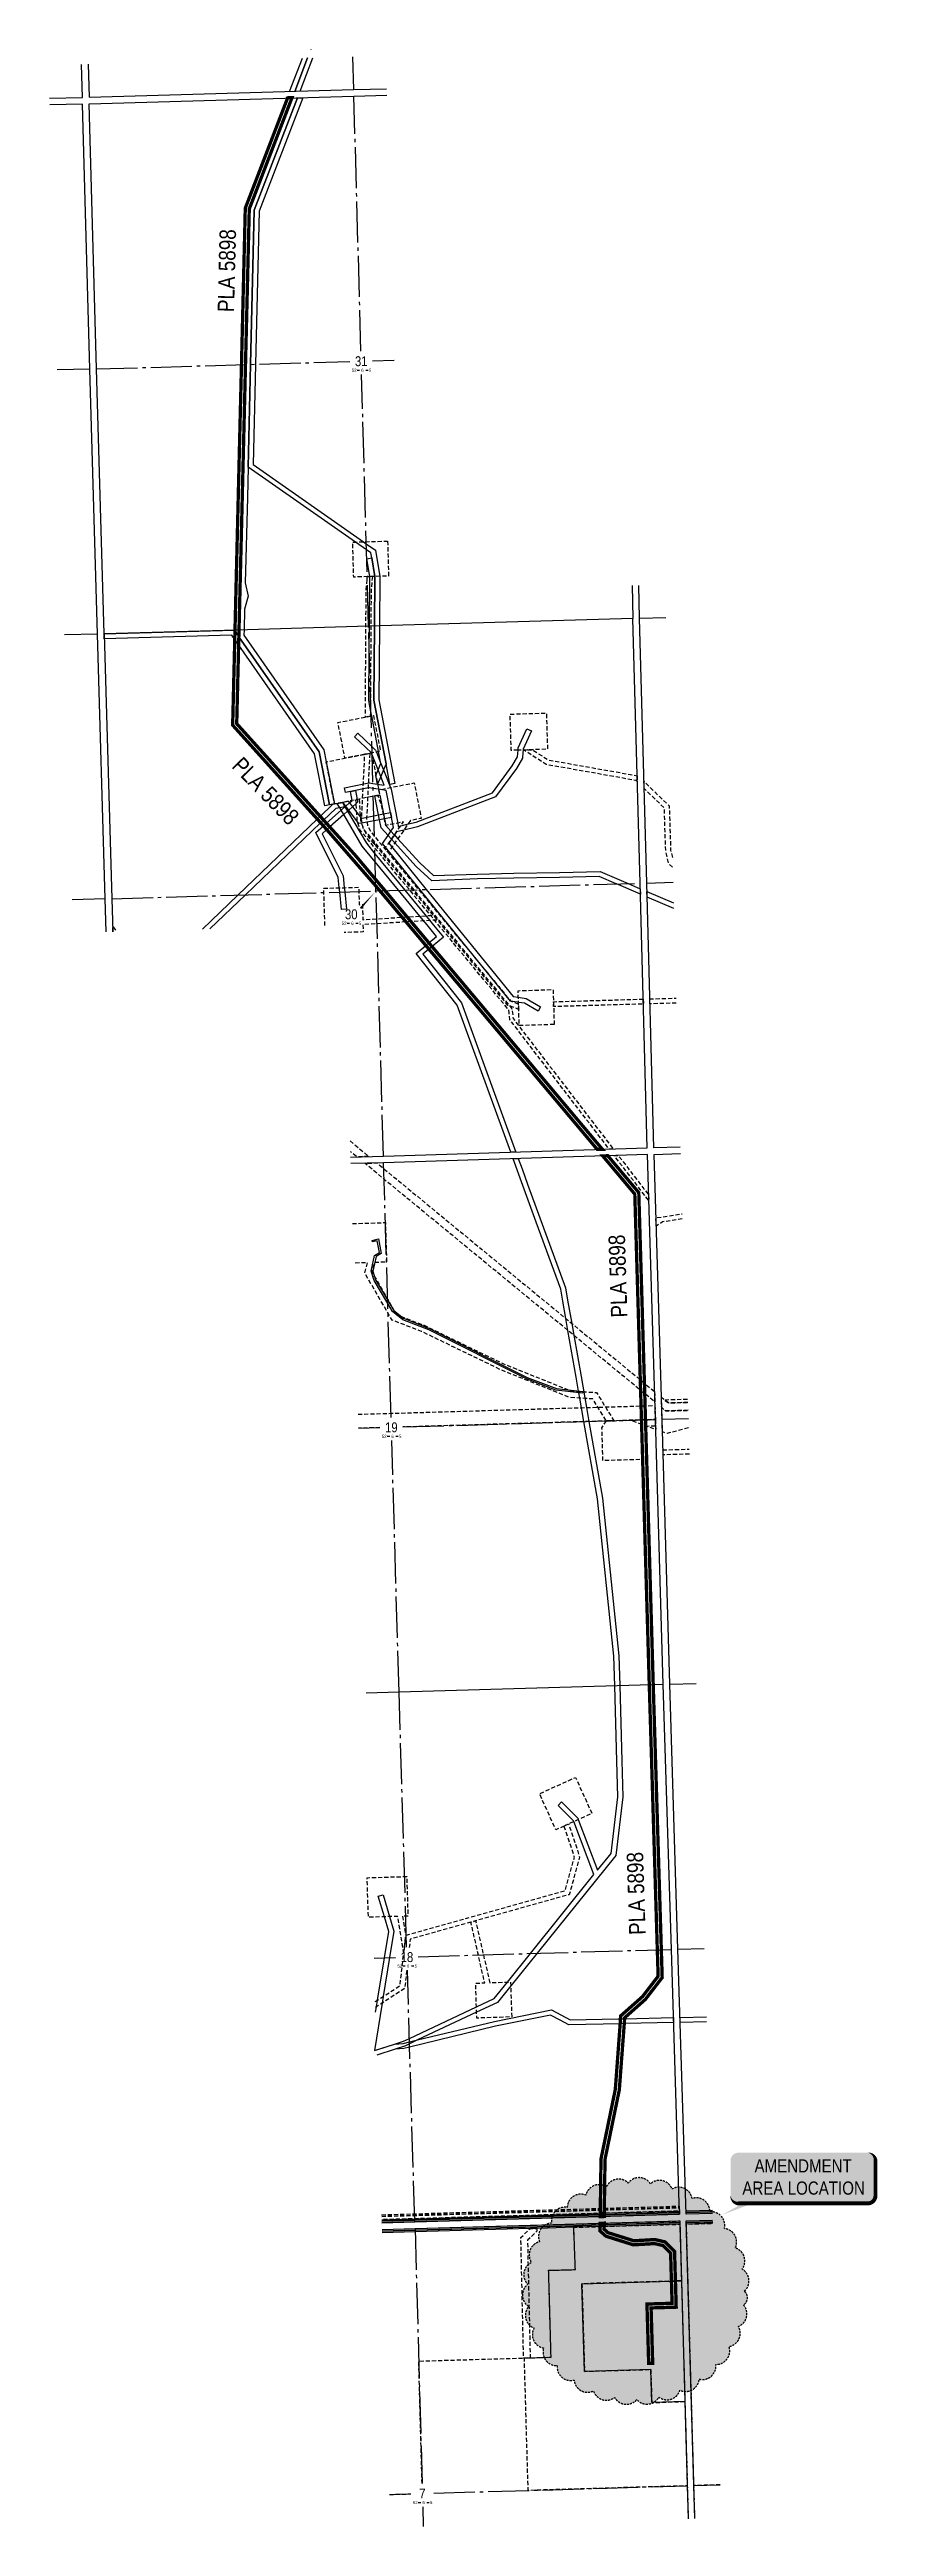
# Model space of a CAD drawing. Extents: x 634497 to 645094, y 5927121 to 5934638.
# Drawn here: x 642580 to 645094, y 5927121 to 5934638 of the extents above; entities that cross this region are included whole.
import ezdxf
from ezdxf.enums import TextEntityAlignment as Align

# ---------------------------------------------------------------- set-up
doc = ezdxf.new("R2010")
doc.units = 0
doc.header["$LTSCALE"] = 5
for name, pattern in [('EZE', [3.75, 2.5, -1.25]), ('foc-ACCESSROAD', [3.75, 2.5, -1.25]), ('foc-FLOWLINE', [3.75, 2.5, -1.25]), ('foc-QUARTERLINE', [33, 25, -3, 2, -3]), ('foc-TIELINE', [1.875, 1.25, -0.625])]:
    doc.linetypes.add(name, pattern=pattern)
for name, color, linetype in [('10', 1, 'Continuous'), ('9', 3, 'Continuous'), ('C-AR', 13, 'foc-ACCESSROAD'), ('C-EZE', 13, 'foc-FLOWLINE'), ('C-RW', 13, 'Continuous'), ('C-VCE', 13, 'EZE'), ('C-WS', 13, 'foc-ACCESSROAD'), ('CG-NOTES', 7, 'Continuous'), ('DML', 35, 'Continuous'), ('L-QSEC', 8, 'foc-QUARTERLINE'), ('L-SEC', 7, 'Continuous'), ('L-SECLBL', 7, 'Continuous'), ('L-TITLEDB', 4, 'Continuous'), ('P-BUFFER-PURPLE', 187, 'foc-TIELINE'), ('P-BUFFER-PURPLE-H', 191, 'Continuous'), ('P-PROPOSED', 10, 'Continuous')]:
    doc.layers.add(name, color=color, linetype=linetype)
doc.styles.add('80', font='ARIALN.TTF', dxfattribs={"height": 10})
doc.styles.add('80L', font='ARIALN.TTF', dxfattribs={"height": 10})
doc.styles.add('SIMPLEX', font='ARIALN.TTF')

# ---------------------------------------------------------------- blocks, each defined once
blk = doc.blocks.new('*U616')
h = blk.add_hatch(color=254)
edge = h.paths.add_edge_path()
edge.add_line((-49, -20), (49, -20))
edge.add_arc((49, -14), 6, 270, 360)
edge.add_line((55, -14), (55, 12.5))
edge.add_arc((49, 12.5), 6, 0, 90)
edge.add_line((49, 18.5), (-49, 18.5))
edge.add_arc((-49, 12.5), 6, 90, 180)
edge.add_line((-55, 12.5), (-55, -14))
edge.add_arc((-49, -14), 6, 180, 270)
at = {"color": 1, "flags": 128}
blk.add_lwpolyline([(-49, -20, 3, 3, 0), (49, -20, 3, 3, 0.414214), (55, -14, 3, 3, 0), (55, 12.5, 3, 0, 0.414214), (49, 18.5, 0, 0, 0), (-49, 18.5, 0, 0, 0.414214), (-55, 12.5, 0, 0, 0), (-55, -14, 0, 3, 0.414214)], format="xyseb", close=True, dxfattribs=at)
blk.add_lwpolyline([(-61.6, -28.8, 0, 10, 0), (0, 0, 5, 5, 0)], format="xyseb", dxfattribs=at)
at = {"color": 1, "style": '80'}
blk.add_attdef('ENTER_TEXT_001', (-36, -5), '', height=10, dxfattribs=at)
blk = doc.blocks.new('L-SECLBL')
at = {"layer": '9', "color": 7}
for p, q in [((-5.1, -27.8), (-12.3, -27.8)), ((20.7, -27.8), (13.5, -27.8))]:
    blk.add_line(p, q, dxfattribs=at)
at = {"layer": '10', "color": 2, "style": 'SIMPLEX'}
blk.add_attdef('SEC', text='', height=30, dxfattribs=at).set_placement((0, 0), align=Align.MIDDLE)
at = {"layer": '10', "color": 5, "style": '80L'}
blk.add_attdef('TWP', text='', height=9.5, dxfattribs=at).set_placement((-14.4, -27.4), align=Align.MIDDLE_RIGHT)
blk.add_attdef('RGE', text='', height=9.5, dxfattribs=at).set_placement((3.6, -27.4), align=Align.MIDDLE_CENTER)
blk.add_attdef('MER', text='', height=9.5, dxfattribs=at).set_placement((23.2, -27.4), align=Align.MIDDLE_LEFT)

msp = doc.modelspace()

# ---------------------------------------------------------------- hatches: boundary and pattern name
at = {"layer": 'P-BUFFER-PURPLE-H', "transparency": 33554592}
h = msp.add_hatch(color=256, dxfattribs=at)
h.dxf.hatch_style = 1
edge = h.paths.add_edge_path()
edge.add_arc((644662.494, 5927865.716), 41.129, 310.8793933, 420.8793932)
edge.add_arc((644649.819, 5927926.605), 41.129, 322.6381797, 432.6381796)
edge.add_arc((644625.001, 5927983.634), 41.129, 334.3969661, 444.396966)
edge.add_arc((644589.083, 5928034.407), 41.129, 346.1557525, 456.1557524)
edge.add_arc((644543.571, 5928076.796), 41.129, 357.9145389, 467.9145388)
edge.add_arc((644490.376, 5928109.02), 41.129, 9.6733253, 119.6733252)
edge.add_arc((644431.73, 5928129.727), 41.129, 21.4321117, 131.4321116)
edge.add_arc((644370.095, 5928138.047), 41.129, 33.1908981, 143.190898)
edge.add_arc((644308.058, 5928133.633), 41.129, 44.9496845, 154.9496844)
edge.add_arc((644248.222, 5928116.668), 41.129, 56.7084709, 166.7084708)
edge.add_arc((644193.099, 5928087.866), 41.129, 68.4672573, 178.4672572)
edge.add_arc((644145.003, 5928048.434), 41.129, 80.2260437, 190.2260436)
edge.add_arc((644105.952, 5928000.028), 41.129, 91.9848301, 201.98483)
edge.add_arc((644077.585, 5927944.68), 41.129, 103.7436166, 213.7436165)
edge.add_arc((644061.093, 5927884.712), 41.129, 115.502403, 225.5024029)
edge.add_arc((644057.168, 5927822.642), 41.129, 127.2611894, 237.2611893)
edge.add_arc((644065.975, 5927761.074), 41.129, 139.0199758, 249.0199757)
edge.add_arc((644087.144, 5927702.594), 41.129, 150.7787622, 260.7787621)
edge.add_arc((644119.787, 5927649.654), 41.129, 162.5375486, 272.5375485)
edge.add_arc((644162.533, 5927604.478), 41.129, 174.296335, 284.2963349)
edge.add_arc((644213.588, 5927568.961), 41.129, 186.0551214, 296.0551213)
edge.add_arc((644270.811, 5927544.595), 41.129, 197.8139078, 307.8139077)
edge.add_arc((644331.798, 5927532.401), 41.129, 209.5726942, 319.5726941)
edge.add_arc((644393.99, 5927532.892), 41.129, 221.3314806, 331.3314805)
edge.add_arc((644454.777, 5927546.046), 41.129, 233.090267, 343.0902669)
edge.add_arc((644511.608, 5927571.313), 41.129, 244.8490534, 354.8490533)
edge.add_arc((644562.096, 5927607.631), 41.129, 256.6078398, 366.6078397)
edge.add_arc((644604.124, 5927653.476), 41.129, 268.3666263, 378.3666262)
edge.add_arc((644635.928, 5927706.924), 41.129, 280.1254127, 390.1254126)
edge.add_arc((644656.171, 5927765.731), 41.129, 291.8841991, 401.884199)
edge.add_arc((644673.597, 5927814.822), 25.339, 301.3817962, 411.3817961)

# ---------------------------------------------------------------- linework, layer by layer
at = {"layer": 'C-AR', "color": 35, "flags": 128}
for points in [[(643560.429, 5933038.798), (643556.472, 5932997.812), (643555.827, 5932887.94), (643554.617, 5932681.794), (643554.354, 5932637.117), (643554.223, 5932614.773), (643539.205, 5932611.843), (643540.824, 5932887.502), (643541.476, 5932998.579), (643544.818, 5933033.196), (643545.309, 5933038.277), (643552.626, 5933038.322), (643560.429, 5933038.798)], [(644364.269, 5932433.972), (644364.661, 5932419.496), (644364.764, 5932415.69), (644364.782, 5932415.014), (644360.181, 5932419.463), (644088.373, 5932467.808), (644020.028, 5932512.013), (644036.966, 5932512.552), (644045.829, 5932512.834), (644093.956, 5932482.051), (644364.269, 5932433.972)], [(644004.417, 5931728.434), (644004.527, 5931725.007), (644002.36, 5931725.788), (643987.506, 5931731.139), (643977.849, 5931734.619), (643971.833, 5931736.786), (643757.586, 5931996.037), (643745.77, 5932010.334), (643682.016, 5932087.353), (643596.212, 5932191.019), (643567.434, 5932226.003), (643545.216, 5932253.014), (643534.737, 5932270.722), (643532.086, 5932275.236), (643529.441, 5932290.372), (643527.682, 5932300.699), (643527.911, 5932305.348), (643530.847, 5932365.199), (643532.231, 5932393.407), (643532.989, 5932408.858), (643537.412, 5932499.008), (643539.464, 5932499.411), (643552.564, 5932501.978), (643548.155, 5932411.887), (643547.399, 5932396.436), (643546.017, 5932368.175), (643543.083, 5932308.229), (643542.756, 5932301.55), (643544.196, 5932293.175), (643546.425, 5932280.211), (643557.527, 5932261.665), (643566.747, 5932250.446), (643597.952, 5932212.481), (643607.867, 5932200.483), (643700.952, 5932087.909), (643944.177, 5931793.77), (643980.482, 5931749.867), (643980.781, 5931749.507), (643997.189, 5931743.595), (644004.006, 5931741.138), (644004.417, 5931728.434)], [(644382.592, 5931755.917), (644382.996, 5931740.922), (644110.713, 5931733.178), (644110.255, 5931748.172), (644382.592, 5931755.917)], [(644059.526, 5928025.211), (644059.792, 5928017.1), (644031.355, 5927988.987), (644039.394, 5927632.347), (644019.401, 5927631.764), (644011.165, 5927997.177), (644038.926, 5928024.615), (644059.526, 5928025.211)]]:
    msp.add_lwpolyline(points, close=True, dxfattribs=at)
for points in [[(644471.814, 5932156.706), (644460.208, 5932166.695), (644450.839, 5932205.504), (644446.711, 5932335.799), (644385.448, 5932395.043), (644385.429, 5932395.752), (644385.405, 5932396.653), (644384.868, 5932416.466), (644461.511, 5932342.355), (644465.783, 5932207.523), (644471.026, 5932185.803)], [(644482.956, 5931743.766), (644403.105, 5931741.494), (644402.701, 5931756.489), (644482.551, 5931758.76)], [(644501.236, 5931089.029), (644441.476, 5931079.924), (644421.978, 5931067.089), (644421.678, 5931077.057), (644421.223, 5931092.172), (644500.779, 5931104.198)], [(644522.693, 5930375.209), (644442.846, 5930372.819), (644442.424, 5930387.005), (644442.4, 5930387.827), (644522.247, 5930390.216)], [(643569.367, 5928713.316), (643576.266, 5928717.787), (643593.261, 5928728.801), (643644.322, 5928761.892), (643654.132, 5928848.229), (643655.522, 5928860.462), (643661.726, 5928915.059), (643663.412, 5928915.528), (644145.752, 5929050.105), (644173.875, 5929151.858), (644142.452, 5929246.342), (644156.203, 5929252.573), (644189.562, 5929152.261), (644157.963, 5929037.924), (643873.889, 5928958.666), (643859.411, 5928954.627), (643675.501, 5928903.315), (643672.603, 5928877.802)], [(643664.737, 5928808.578), (643658.438, 5928753.15), (643590.019, 5928708.809), (643573.026, 5928697.796), (643569.888, 5928695.762)]]:
    msp.add_lwpolyline(points, dxfattribs=at)
at = {"layer": 'C-EZE', "color": 35, "flags": 128}
for points in [[(644291.805, 5931300.959), (644279.475, 5931300.581), (643977.993, 5931693.158), (643977.868, 5931694.287), (643975.495, 5931715.697), (643974.724, 5931722.653), (643762.606, 5931979.297), (643749.706, 5931994.905), (643673.512, 5932087.104), (643588.671, 5932189.755), (643567.742, 5932215.078), (643523.814, 5932268.228), (643515.352, 5932294.493), (643514.723, 5932296.445), (643512.982, 5932322.619), (643511.198, 5932349.44), (643510.416, 5932361.191), (643514.093, 5932361.912), (643520.317, 5932363.134), (643523.989, 5932307.967), (643524.629, 5932298.34), (643527.325, 5932289.97), (643528.344, 5932286.809), (643531.086, 5932278.549), (643532.752, 5932273.124), (643567.285, 5932231.341), (643596.387, 5932196.132), (643686.186, 5932087.476), (643693.475, 5932078.674), (643694.686, 5932077.196), (643760.252, 5931997.903), (643763.265, 5931994.262), (643776.115, 5931978.673), (643984.222, 5931726.909), (643986.683, 5931705.625), (643987.634, 5931697.038), (644291.805, 5931300.959)], [(644416.975, 5930565.001), (644417.935, 5930533.142), (644387.158, 5930558.491), (644374.621, 5930568.643), (644266.191, 5930657.94), (644217.514, 5930698.031), (644171.847, 5930735.569), (644154.042, 5930750.227), (643596.078, 5931209.367), (643537.151, 5931257.888), (643573.641, 5931258.941), (643595.147, 5931241.243), (644147.666, 5930786.54), (644149.472, 5930785.052), (644165.469, 5930771.882), (644373.661, 5930600.498), (644386.201, 5930590.334), (644416.975, 5930565.001)], [(644399.012, 5931161.369), (644399.527, 5931144.265), (644376.267, 5931174.553), (644319.483, 5931248.493), (644294.58, 5931280.917), (644306.911, 5931281.294), (644327.421, 5931254.589), (644384.205, 5931180.65), (644399.012, 5931161.369)], [(644342.793, 5930477.799), (644376.87, 5930478.809), (644377.258, 5930478.821), (644389.471, 5930479.183), (644419.533, 5930480.075), (644420.128, 5930460.065), (644420.43, 5930449.878), (644394.325, 5930459.302), (644390.022, 5930460.856), (644377.682, 5930465.293), (644342.793, 5930477.799)]]:
    msp.add_lwpolyline(points, close=True, dxfattribs=at)
for points in [[(642772.563, 5931960.587), (642772.076, 5931977.352), (642783.429, 5931960.906)], [(643492.807, 5931325.426), (643550.006, 5931278.386), (643513.505, 5931277.331), (643493.705, 5931293.614)], [(643516.872, 5930495.937), (643616.828, 5930498.897), (644195.175, 5930515.989), (644210.327, 5930516.424), (644244.921, 5930517.421), (644245.879, 5930517.449), (644247.066, 5930517.484), (644268.026, 5930518.093), (644268.986, 5930518.121), (644376.013, 5930521.233), (644388.2, 5930521.577), (644418.252, 5930522.593), (644419.533, 5930480.075), (644389.471, 5930479.183), (644377.258, 5930478.821), (644376.87, 5930478.809), (644342.793, 5930477.799), (644294.729, 5930476.375), (644293.769, 5930476.347), (644271.63, 5930475.69), (644270.667, 5930475.662), (644217.765, 5930474.095), (644202.612, 5930473.646), (643652.539, 5930457.394)], [(644518.738, 5930507.969), (644450.67, 5930506.126), (644438.572, 5930516.189), (644437.613, 5930548.023), (644447.243, 5930540.108), (644459.016, 5930530.445), (644518.013, 5930532.062)], [(644520.336, 5930454.525), (644454.48, 5930437.635), (644440.775, 5930442.515), (644439.642, 5930480.654), (644438.572, 5930516.189), (644450.67, 5930506.126), (644518.738, 5930507.969)], [(644518.013, 5930532.062), (644459.016, 5930530.445), (644447.243, 5930540.108), (644517.711, 5930542.062)], [(643583.305, 5930455.348), (643518.114, 5930453.42)]]:
    msp.add_lwpolyline(points, dxfattribs=at)
at = {"layer": 'C-RW', "color": 35}
for p, q in [((643308.93, 5934510.5), (643347.907, 5934611.821)), ((643324.922, 5934510.961), (643363.898, 5934612.279))]:
    msp.add_line(p, q, dxfattribs=at)
at = {"layer": 'C-RW', "color": 35, "flags": 128}
for points in [[(643373.743, 5934637.871), (643373.393, 5934636.962)], [(643363.898, 5934612.279), (643324.922, 5934510.961)], [(643340.914, 5934511.423), (643379.95, 5934612.74)]]:
    msp.add_lwpolyline(points, dxfattribs=at)
at = {"layer": 'C-RW', "color": 35}
for points in [[(643440.744, 5932347.523), (643430.569, 5932345.527), (643398.955, 5932506.547), (643155.489, 5932855.568), (643155.997, 5932876.245), (643157.59, 5932941.151), (643159.467, 5933017.547), (643165.886, 5933278.975), (643175.683, 5933681.727), (643187.145, 5934152.94), (643316.822, 5934490.588), (643333.07, 5934491.058), (643202.078, 5934149.983), (643190.698, 5933682.165), (643183.124, 5933370.796), (643180.881, 5933278.608), (643174.513, 5933019.233), (643183.379, 5932978.933), (643172.542, 5932939.006), (643171.013, 5932876.683), (643170.605, 5932860.116), (643413.066, 5932512.535), (643420.23, 5932476.045), (643445.289, 5932348.414), (643440.744, 5932347.523)], [(643628.59, 5932410.277), (643613.859, 5932407.375), (643601.873, 5932469.636), (643564.575, 5932663.379), (643566.637, 5932888.254), (643568.092, 5933036.744), (643567.782, 5933038.603), (643558.385, 5933095.022), (643555.903, 5933109.923), (643542.446, 5933119.34), (643508.831, 5933142.862), (643183.124, 5933370.796), (643190.698, 5933682.165), (643202.078, 5934149.983), (643333.07, 5934491.058), (643349.332, 5934491.529), (643217.024, 5934147.023), (643205.727, 5933682.604), (643205.708, 5933681.818), (643198.328, 5933378.469), (643533.922, 5933143.617), (643541.932, 5933138.013), (643569.68, 5933118.595), (643582.928, 5933039.059), (643583.118, 5933037.912), (643581.658, 5932888.691), (643581.651, 5932888.067), (643579.601, 5932664.742), (643628.59, 5932410.277)], [(643585.855, 5932431.535), (643576.201, 5932408.568), (643571.02, 5932434.957), (643577.976, 5932451.504), (643586.265, 5932471.365), (643579.36, 5932507.228), (643558.447, 5932615.86), (643556.133, 5932627.877), (643549.561, 5932662.016), (643550.939, 5932812.586), (643551.624, 5932887.818), (643551.629, 5932888.406), (643553.079, 5933035.576), (643552.651, 5933038.148), (643543.589, 5933092.558), (643558.385, 5933095.022), (643567.782, 5933038.603), (643568.092, 5933036.744), (643566.637, 5932888.254), (643564.575, 5932663.379), (643601.873, 5932469.636), (643594.172, 5932451.319), (643585.855, 5932431.535)], [(643430.569, 5932345.527), (643415.849, 5932342.638), (643384.846, 5932500.556), (643154.867, 5932830.241), (643143.086, 5932847.13), (643133.687, 5932860.604), (642746.75, 5932849.301), (642746.314, 5932864.294), (643141.359, 5932875.817), (643143.708, 5932872.457), (643155.489, 5932855.568), (643398.955, 5932506.547), (643430.569, 5932345.527)], [(643594.172, 5932451.319), (643615.207, 5932398.008), (643617.034, 5932393.376), (643637.222, 5932290.246), (643639.208, 5932280.097), (643647.022, 5932281.964), (643669.876, 5932287.428), (643693.282, 5932293.023), (643925.015, 5932382), (643985.233, 5932463.88), (644000.992, 5932491.383), (644002.704, 5932511.462), (644003.335, 5932518.863), (644029.32, 5932576.395), (644042.998, 5932570.232), (644018.062, 5932515.036), (644017.798, 5932511.942), (644017.715, 5932510.968), (644017.278, 5932505.87), (644015.656, 5932486.805), (643997.824, 5932455.681), (643934.492, 5932369.57), (643697.733, 5932278.662), (643655.766, 5932268.63), (643633.645, 5932263.344), (643627.193, 5932254.091), (643618.391, 5932241.472), (643609.884, 5932229.268), (643618.371, 5932218.816), (643724.112, 5932088.588), (643987.764, 5931763.899), (644003.352, 5931761.42), (644027.062, 5931757.65), (644070.829, 5931732.287), (644063.359, 5931719.281), (644021.984, 5931743.269), (644003.844, 5931746.153), (643999.697, 5931746.818), (643979.733, 5931749.986), (643705.223, 5932088.035), (643609.107, 5932206.471), (643599.351, 5932218.47), (643591.128, 5932228.588), (643608.044, 5932252.864), (643616.847, 5932265.484), (643624.606, 5932276.607), (643622.503, 5932287.35), (643618.597, 5932307.306), (643615.716, 5932322.025), (643602.577, 5932389.147), (643584.756, 5932392.015), (643579.277, 5932392.896), (643562.668, 5932395.517), (643551.573, 5932397.27), (643549.115, 5932396.779), (643533.938, 5932393.748), (643508.903, 5932388.749), (643494.193, 5932385.811), (643478.94, 5932382.764), (643475.999, 5932397.475), (643534.747, 5932409.209), (643549.924, 5932412.24), (643551.262, 5932412.508), (643562.239, 5932410.771), (643576.201, 5932408.568), (643581.636, 5932407.71), (643596.176, 5932405.372), (643585.855, 5932431.535), (643577.976, 5932451.504), (643559.798, 5932497.578), (643557.668, 5932502.977), (643505.671, 5932551.858), (643515.942, 5932562.791), (643559.105, 5932522.213), (643570.387, 5932511.606), (643572.634, 5932505.91), (643586.265, 5932471.365), (643594.172, 5932451.319)], [(643481.493, 5932029.425), (643466.562, 5932027.962), (643461.372, 5932080.869), (643460.053, 5932094.315), (643456.997, 5932125.479), (643388.977, 5932261.554), (643411.637, 5932281.642), (643420.79, 5932289.685), (643465.824, 5932329.428), (643477.273, 5932339.551), (643479.835, 5932341.773), (643491.113, 5932351.731), (643499.374, 5932359.024), (643494.193, 5932385.811), (643508.903, 5932388.749), (643514.093, 5932361.912), (643515.732, 5932353.44), (643511.198, 5932349.44), (643500.153, 5932339.697), (643488.866, 5932329.751), (643485.017, 5932326.359), (643473.557, 5932316.256), (643430.828, 5932278.573), (643421.695, 5932270.511), (643407.521, 5932257.98), (643471.654, 5932129.708), (643475.082, 5932094.767), (643476.402, 5932081.311), (643481.493, 5932029.425)], [(643704.172, 5932169.407), (643746.129, 5932130.662), (643878.813, 5932135.596), (643989.896, 5932138.087), (644127.935, 5932139.913), (644251.683, 5932142.828), (644336.642, 5932106.6), (644373.558, 5932090.904), (644374.002, 5932074.414), (644301.027, 5932105.551), (644300.699, 5932105.541), (644248.799, 5932127.754), (644128.206, 5932124.915), (643990.157, 5932123.087), (643879.267, 5932120.599), (643740.506, 5932115.437), (643693.511, 5932158.833), (643627.695, 5932231.237), (643618.391, 5932241.472), (643617.424, 5932242.536), (643608.044, 5932252.864), (643586.943, 5932276.098), (643582.169, 5932300.388), (643579.276, 5932315.103), (643567.997, 5932372.488), (643582.716, 5932375.375), (643594.004, 5932317.901), (643596.894, 5932303.184), (643600.845, 5932283.087), (643616.847, 5932265.484), (643626.593, 5932254.751), (643627.193, 5932254.091), (643636.864, 5932243.452), (643704.172, 5932169.407)], [(643996.048, 5931291.917), (643980.251, 5931291.435), (643817.307, 5931737.24), (643693.117, 5931894.102), (643722.472, 5931918.883), (643731.812, 5931926.732), (643754.872, 5931946.157), (643726.301, 5931980.974), (643713.496, 5931996.579), (643640.015, 5932086.123), (643568.932, 5932172.749), (643529.86, 5932220.363), (643473.557, 5932316.256), (643465.824, 5932329.428), (643461.471, 5932336.844), (643453.708, 5932350.065), (643469.305, 5932353.125), (643477.273, 5932339.551), (643485.017, 5932326.359), (643542.202, 5932228.97), (643568.243, 5932197.235), (643658.963, 5932086.678), (643733.665, 5931995.647), (643746.47, 5931980.042), (643775.872, 5931944.212), (643741.476, 5931915.231), (643732.148, 5931907.38), (643713.923, 5931891.99), (643830.57, 5931744.658), (643996.048, 5931291.917)], [(643523.989, 5932307.967), (643526.2, 5932305.023), (643529.328, 5932305.616), (643544.496, 5932308.497), (643565.005, 5932312.393), (643579.276, 5932315.103), (643594.004, 5932317.901), (643615.716, 5932322.025), (643618.597, 5932307.306), (643596.894, 5932303.184), (643582.169, 5932300.388), (643565.432, 5932297.208), (643543.689, 5932293.078), (643528.521, 5932290.197), (643527.325, 5932289.97), (643519.821, 5932288.545), (643515.352, 5932294.493), (643488.866, 5932329.751), (643479.835, 5932341.773), (643471.05, 5932353.467), (643487.399, 5932356.675), (643491.113, 5932351.731), (643500.153, 5932339.697), (643512.982, 5932322.619), (643523.989, 5932307.967)]]:
    msp.add_lwpolyline(points, close=True, dxfattribs=at)
for points in [[(643044.637, 5931968.584), (643152.515, 5932071.781), (643393.248, 5932302.082), (643402.048, 5932310.501), (643440.744, 5932347.523), (643445.289, 5932348.414), (643453.708, 5932350.065), (643469.305, 5932353.125), (643477.273, 5932339.551), (643461.471, 5932336.844), (643449.075, 5932334.715), (643412.103, 5932299.344), (643403.304, 5932290.926), (643174.92, 5932072.44), (643067.042, 5931969.243)], [(644475.199, 5932031.387), (644394.361, 5932065.758), (644393.916, 5932082.247), (644474.754, 5932047.877)], [(643570.322, 5928681.112), (643573.026, 5928697.796), (643576.266, 5928717.787), (643597.135, 5928846.554), (643610.086, 5928926.261), (643596.931, 5928970.962), (643578.488, 5929033.631), (643592.879, 5929037.865), (643612.428, 5928971.435), (643625.439, 5928927.223), (643612.43, 5928847.004), (643593.261, 5928728.801), (643590.019, 5928708.809), (643566.642, 5928564.648), (643627.094, 5928584.317), (643654.995, 5928593.394), (643672.721, 5928601.726), (643876.255, 5928697.369), (643930.327, 5928722.778), (643970.523, 5928772.71), (644040.428, 5928859.537), (644232.966, 5929098.733), (644171.82, 5929259.65), (644170.969, 5929261.889), (644124.156, 5929308.903), (644134.783, 5929319.486), (644183.853, 5929270.206), (644185.507, 5929265.853), (644243.868, 5929112.274), (644284.762, 5929162.901), (644305.617, 5929335.237), (644302.501, 5929443.343), (644296.198, 5929671.89), (644293.71, 5929761.86), (644243.868, 5930239.02), (644202.612, 5930473.646), (644195.175, 5930515.989), (644190.031, 5930545.285), (644187.207, 5930561.374), (644186.289, 5930566.504), (644178.936, 5930608.481), (644154.042, 5930750.227), (644147.666, 5930786.54), (644138.363, 5930839.505), (644131.971, 5930875.901), (644103.885, 5930952.834), (644058.001, 5931078.52), (644017.094, 5931190.573), (643987.536, 5931271.531), (644003.328, 5931272.013), (644014.759, 5931240.704), (644031.549, 5931194.713), (644146.519, 5930879.783), (644153.015, 5930842.793), (644165.469, 5930771.882), (644171.847, 5930735.569), (644193.71, 5930611.064), (644210.327, 5930516.424), (644217.765, 5930474.095), (644258.737, 5930241.092), (644308.69, 5929762.846), (644311.194, 5929672.333), (644317.493, 5929443.769), (644320.642, 5929334.539), (644299.133, 5929156.83), (644060.149, 5928860.115), (643980.284, 5928760.916), (643939.839, 5928710.674), (643876.801, 5928681.052), (643697.866, 5928596.971), (643673.206, 5928585.382), (643660.604, 5928579.46), (643629.945, 5928569.477), (643574.172, 5928551.33)], [(643573.709, 5928566.948), (643627.094, 5928584.317), (643653.682, 5928586.341), (643673.04, 5928590.998), (643697.866, 5928596.971), (643931.238, 5928653.119), (644103.855, 5928688.337), (644160.643, 5928657.88), (644306.896, 5928661.116), (644313.913, 5928661.273), (644326.162, 5928661.55), (644474.354, 5928664.895), (644474.815, 5928649.902), (644327.228, 5928646.569), (644325.038, 5928646.52), (644312.791, 5928646.239), (644157.179, 5928642.68), (644130.279, 5928657.183), (644101.532, 5928672.554), (643934.518, 5928638.482), (643673.495, 5928575.665), (643656.028, 5928571.461), (643629.945, 5928569.477), (643574.172, 5928551.33)], [(644574.792, 5928652.162), (644494.927, 5928650.357), (644494.467, 5928665.349), (644574.332, 5928667.155)]]:
    msp.add_lwpolyline(points, dxfattribs=at)
at = {"layer": 'C-RW', "color": 35, "flags": 128}
msp.add_lwpolyline([(644198.839, 5930565.132), (644198.275, 5930560.162), (644117.759, 5930569.295), (644027.973, 5930603.376), (643731.918, 5930752.137), (643652.877, 5930782.952), (643621.322, 5930807.962), (643606.883, 5930832.158), (643565.384, 5930901.699), (643556.274, 5930930.314), (643567.347, 5930978.13), (643581.909, 5930986.518), (643575.2, 5931022.088), (643561.278, 5931018.848), (643560.145, 5931023.72), (643579.147, 5931028.141), (643587.482, 5930983.957), (643571.712, 5930974.9), (643561.455, 5930930.523), (643569.975, 5930903.766), (643625.147, 5930811.31), (643655.393, 5930787.337), (643733.953, 5930756.711), (644029.989, 5930607.95), (644118.946, 5930574.192)], close=True, dxfattribs=at)
at = {"layer": 'C-VCE', "color": 35, "flags": 128}
for points in [[(643588.554, 5928066.575), (643688.512, 5928069.478), (644252.399, 5928085.837), (644264.598, 5928086.192), (644491.923, 5928092.807), (644492.076, 5928087.805), (644264.53, 5928081.183), (644252.331, 5928080.828), (643688.66, 5928064.475), (643588.702, 5928061.573)], [(643588.702, 5928061.573), (643688.66, 5928064.475), (644252.331, 5928080.828), (644264.53, 5928081.183), (644492.076, 5928087.805), (644492.385, 5928077.752), (644264.393, 5928071.156), (644252.194, 5928070.802), (643688.955, 5928054.536), (643588.997, 5928051.625)]]:
    msp.add_lwpolyline(points, dxfattribs=at)
at = {"layer": 'C-WS', "color": 35, "flags": 128}
for points in [[(643606.644, 5933145.976), (643609.676, 5933040.035), (643582.894, 5933039.261), (643567.743, 5933038.839), (643560.429, 5933038.798), (643552.609, 5933038.402), (643545.309, 5933038.277), (643544.679, 5933038.255), (643503.738, 5933036.847), (643500.706, 5933142.789), (643508.712, 5933142.991), (643533.804, 5933143.741), (643541.766, 5933144.024), (643606.644, 5933145.976)], [(643537.412, 5932499.009), (643477.065, 5932487.182), (643455.829, 5932595.495), (643539.205, 5932611.843), (643554.223, 5932614.773), (643556.489, 5932615.22), (643558.479, 5932615.642), (643563.775, 5932616.659), (643585.011, 5932508.347), (643579.36, 5932507.235), (643572.634, 5932505.917), (643559.634, 5932503.371), (643557.668, 5932502.98), (643554.639, 5932502.386), (643552.563, 5932501.979), (643539.464, 5932499.412), (643537.412, 5932499.009)], [(644002.704, 5932511.462), (643981.942, 5932510.801), (643978.44, 5932620.847), (644088.485, 5932624.349), (644091.988, 5932514.303), (644036.966, 5932512.552), (644017.798, 5932511.942), (644006.147, 5932511.572), (644002.704, 5932511.462)], [(643453.708, 5932350.065), (643445.289, 5932348.414), (643420.23, 5932476.045), (643471.507, 5932486.093), (643539.464, 5932499.41), (643554.639, 5932502.384), (643557.668, 5932502.977), (643559.976, 5932491.217), (643571.02, 5932434.957), (643576.201, 5932408.568), (643579.277, 5932392.896), (643579.647, 5932391.009), (643582.716, 5932375.375), (643567.997, 5932372.488), (643563.341, 5932371.575), (643547.635, 5932368.493), (643532.462, 5932365.516), (643520.317, 5932363.134), (643514.093, 5932361.912), (643510.416, 5932361.191), (643499.374, 5932359.024), (643487.399, 5932356.675), (643471.05, 5932353.467), (643469.305, 5932353.125), (643453.708, 5932350.065)], [(643675.911, 5932297.85), (643668.378, 5932287.07), (643655.602, 5932268.591), (643637.448, 5932242.81), (643628.636, 5932230.201), (643619.612, 5932217.288), (643610.689, 5932204.521), (643607.867, 5932200.483), (643597.952, 5932212.481), (643600.876, 5932216.595), (643609.884, 5932229.268), (643618.391, 5932241.472), (643627.192, 5932254.092), (643633.645, 5932263.344), (643646.476, 5932281.834), (643654.732, 5932293.731), (643637.221, 5932290.259), (643622.503, 5932287.358), (643600.839, 5932283.086), (643596.878, 5932303.175), (643593.978, 5932317.888), (643591.456, 5932330.681), (643585.953, 5932350.563), (643577.472, 5932374.347), (643582.716, 5932375.375), (643579.647, 5932391.009), (643584.757, 5932392.015), (643615.207, 5932398.008), (643687.532, 5932412.244), (643708.77, 5932304.328), (643675.911, 5932297.85)], [(644112.172, 5931678.838), (644006.13, 5931675.412), (644004.527, 5931725.007), (644004.417, 5931728.434), (644004.006, 5931741.138), (644003.845, 5931746.153), (644003.352, 5931761.42), (644002.705, 5931781.455), (644108.747, 5931784.88), (644110.255, 5931748.172), (644110.713, 5931733.178), (644112.172, 5931678.838)], [(644271.63, 5930475.692), (644293.769, 5930476.347), (644294.729, 5930476.376), (644342.793, 5930477.8), (644376.87, 5930478.809), (644377.258, 5930478.821), (644389.471, 5930479.183), (644419.533, 5930480.075), (644420.127, 5930460.065), (644394.325, 5930459.302), (644390.071, 5930459.177), (644377.873, 5930458.816), (644380.818, 5930358.77), (644260.361, 5930355.207), (644257.398, 5930455.255), (644270.666, 5930475.663), (644271.63, 5930475.692)], [(644142.452, 5929246.342), (644117.29, 5929234.94), (644067.713, 5929344.341), (644177.115, 5929393.918), (644226.692, 5929284.517), (644185.507, 5929265.853), (644171.82, 5929259.65), (644156.203, 5929252.573), (644142.452, 5929246.342)], [(643652.218, 5928972.652), (643661.726, 5928915.059), (643655.522, 5928860.462), (643637.077, 5928972.189), (643612.428, 5928971.435), (643596.931, 5928970.962), (643548.27, 5928969.473), (643544.599, 5929089.528), (643658.147, 5929093.001), (643664.653, 5929093.199), (643668.325, 5928973.146), (643661.708, 5928972.943), (643652.218, 5928972.652)], [(643897.422, 5928855.348), (643916.657, 5928770.908), (643970.523, 5928772.71), (643979.879, 5928773.024), (643980.284, 5928760.916), (643983.428, 5928666.985), (643877.39, 5928663.437), (643876.801, 5928681.052), (643876.255, 5928697.369), (643873.842, 5928769.476), (643901.375, 5928770.396), (643882.126, 5928854.901), (643859.411, 5928954.627), (643873.889, 5928958.666), (643897.422, 5928855.348)], [(644493.595, 5928037.693), (644498.54, 5927865.963), (644504.877, 5927645.885), (644509.094, 5927499.406), (644516.447, 5927244.014), (644033.312, 5927229.884), (644021.739, 5927631.832), (644039.394, 5927632.347), (644102.948, 5927634.197), (644095.487, 5927897.896), (644176.535, 5927900.17), (644171.831, 5928028.466), (644251.639, 5928030.761), (644264.178, 5928031.123), (644493.595, 5928037.693)]]:
    msp.add_lwpolyline(points, close=True, dxfattribs=at)
for points in [[(643416.238, 5931979.506), (643413.233, 5932079.45), (643412.846, 5932092.316), (643460.11, 5932093.737), (643475.139, 5932094.189), (643518.784, 5932095.502), (643519.172, 5932082.571), (643520.376, 5932042.533), (643530.371, 5932042.835), (643531.529, 5931996.986), (643573.801, 5931999.619), (643650.584, 5932004.402), (643665.719, 5932005.345), (643704.328, 5932007.751), (643722.788, 5932008.901), (643737.388, 5932009.811), (643745.77, 5932010.334), (643757.586, 5931996.037), (643749.203, 5931995.515), (643734.524, 5931994.6), (643716.065, 5931993.45), (643677.728, 5931991.06), (643662.593, 5931990.118), (643574.223, 5931984.612), (643531.943, 5931981.978), (643532.864, 5931959.883), (643474.93, 5931958.141)], [(643499.966, 5931074.801), (643599.924, 5931077.705), (643603.43, 5930957.645), (643566.071, 5930956.56), (643559.105, 5930927.126), (643606.722, 5930844.948), (643633.93, 5930797.99), (643717.218, 5930765.965), (643958.447, 5930649.167), (644162.233, 5930567.282), (644186.45, 5930565.6), (644201.881, 5930564.529), (644241.065, 5930561.809), (644268.026, 5930518.093), (644293.769, 5930476.347), (644271.63, 5930475.692), (644270.666, 5930475.663), (644244.921, 5930517.421), (644229.423, 5930542.55), (644205.447, 5930544.215), (644190.031, 5930545.285), (644157.698, 5930547.531), (643950.343, 5930630.848), (643709.25, 5930747.581), (643620.152, 5930781.842), (643607.95, 5930802.9), (643537.789, 5930923.983), (643545.357, 5930955.958), (643503.472, 5930954.741)], [(643711.373, 5927250.502), (643701.027, 5927622.506), (644019.401, 5927631.764), (644039.394, 5927632.347), (644102.948, 5927634.197), (644095.487, 5927897.896), (644176.535, 5927900.17), (644171.831, 5928028.463), (644171.656, 5928033.24), (644171.465, 5928038.418), (644251.788, 5928040.747), (644264.733, 5928041.122), (644493.306, 5928047.756), (644493.455, 5928042.577), (644493.592, 5928037.819), (644498.54, 5927865.963), (644480.349, 5927865.436), (644468.164, 5927865.083), (644196.637, 5927857.22), (644204.294, 5927591.294), (644405.566, 5927597.123), (644408.463, 5927496.492), (644509.095, 5927499.406), (644516.447, 5927244.014), (644519.332, 5927144.056)], [(644539.44, 5927144.643), (644536.556, 5927244.589), (644524.986, 5927646.458), (644513.701, 5928038.393), (644593.552, 5928040.658)], [(644616.407, 5927246.869), (644536.556, 5927244.589), (644524.986, 5927646.458), (644513.701, 5928038.393), (644593.552, 5928040.658)], [(643612.25, 5927217.596), (643677.444, 5927219.503)]]:
    msp.add_lwpolyline(points, dxfattribs=at)
at = {"layer": 'DML'}
msp.add_lwpolyline([(644504.877, 5927645.885), (644509.095, 5927499.406), (644408.463, 5927496.492), (644405.566, 5927597.123), (644204.294, 5927591.294), (644196.637, 5927857.22), (644468.164, 5927865.083), (644480.349, 5927865.436), (644498.54, 5927865.963), (644504.877, 5927645.885)], close=True, dxfattribs=at)
at = {"layer": 'L-QSEC'}
for p, q in [((643503.95, 5934516.128), (643501.093, 5934616.215)), ((643525.846, 5933721.96), (643504.524, 5934496.017)), ((642702.923, 5933667.959), (642603.637, 5933665.45)), ((642723.031, 5933668.545), (643491.909, 5933690.965)), ((643548.825, 5932887.736), (643527.773, 5933652.007)), ((643561.143, 5933692.983), (643626.63, 5933694.893)), ((643571.424, 5932084.111), (643548.825, 5932887.736)), ((642769.659, 5932060.545), (643571.424, 5932084.111)), ((643571.424, 5932084.111), (644373.105, 5932107.675)), ((643594.047, 5931279.658), (643571.424, 5932084.111)), ((644393.214, 5932108.279), (644473.061, 5932110.68)), ((642749.55, 5932059.954), (642649.586, 5932057.327)), ((643617.194, 5930486.356), (643594.612, 5931259.548)), ((644439.642, 5930480.654), (644519.492, 5930482.952)), ((643518.114, 5930453.42), (643583.305, 5930455.347)), ((643641.545, 5929652.593), (643619.237, 5930416.406)), ((643652.539, 5930457.395), (644419.533, 5930480.075)), ((643664.509, 5928878.541), (643641.545, 5929652.593)), ((643565.441, 5928845.63), (643630.635, 5928847.541)), ((643699.869, 5928849.571), (644467.991, 5928872.088)), ((644488.1, 5928872.659), (644567.951, 5928874.927)), ((643689.25, 5928044.594), (643666.584, 5928808.592)), ((643689.846, 5928024.485), (643711.373, 5927250.502)), ((643612.25, 5927217.6), (643677.444, 5927219.505)), ((643713.319, 5927180.549), (643714.987, 5927120.559)), ((643746.678, 5927221.527), (644516.447, 5927244.014)), ((644536.556, 5927244.59), (644616.406, 5927246.875))]:
    msp.add_line(p, q, dxfattribs=at)
at = {"layer": 'L-SEC'}
for p, q in [((642680.422, 5934492.36), (642677.509, 5934592.591)), ((642697.617, 5934593.168), (642700.53, 5934492.942)), ((642580.463, 5934489.794), (642680.422, 5934492.36)), ((642681.006, 5934472.252), (642581.039, 5934469.686)), ((642702.923, 5933667.959), (642681.006, 5934472.252)), ((642700.53, 5934492.942), (643503.95, 5934516.128)), ((642701.116, 5934472.832), (643504.524, 5934496.017)), ((642723.031, 5933668.545), (642701.116, 5934472.832)), ((643503.95, 5934516.128), (643603.792, 5934519.009)), ((643504.524, 5934496.017), (643604.369, 5934498.899)), ((642726.206, 5932863.707), (642702.923, 5933667.959)), ((642746.314, 5932864.294), (642723.031, 5933668.545)), ((644348.648, 5933011.096), (644351.347, 5932911.132)), ((644371.455, 5932911.75), (644368.757, 5933011.682)), ((644351.347, 5932911.132), (643548.825, 5932887.736)), ((644373.105, 5932107.675), (644351.347, 5932911.132)), ((644371.455, 5932911.75), (644451.3, 5932914.207)), ((644393.214, 5932108.278), (644371.455, 5932911.75)), ((642726.206, 5932863.707), (642626.238, 5932861.141)), ((642749.55, 5932059.954), (642726.206, 5932863.707)), ((643147.569, 5932876.015), (642746.314, 5932864.294)), ((642746.314, 5932864.294), (642769.659, 5932060.545)), ((643548.825, 5932887.736), (643147.569, 5932876.015)), ((644394.776, 5931304.111), (644373.105, 5932107.675)), ((644414.885, 5931304.7), (644393.214, 5932108.278)), ((642752.454, 5931959.996), (642749.55, 5932059.954)), ((642769.659, 5932060.545), (642772.562, 5931960.587)), ((643494.181, 5931276.781), (643594.046, 5931279.658)), ((643594.612, 5931259.548), (643494.749, 5931256.671)), ((643594.046, 5931279.658), (644394.776, 5931304.111)), ((644395.318, 5931284.001), (643594.612, 5931259.548)), ((644419.533, 5930480.075), (644395.318, 5931284.001)), ((644494.733, 5931307.041), (644414.885, 5931304.7)), ((644415.428, 5931284.592), (644495.276, 5931286.933)), ((644439.642, 5930480.654), (644415.428, 5931284.592)), ((644443.413, 5929676.242), (644419.533, 5930480.075)), ((644463.523, 5929676.817), (644439.642, 5930480.654)), ((644443.413, 5929676.242), (643641.545, 5929652.593)), ((644467.991, 5928872.088), (644443.413, 5929676.242)), ((644463.523, 5929676.817), (644543.373, 5929679.099)), ((644488.1, 5928872.659), (644463.523, 5929676.817)), ((643641.545, 5929652.593), (643541.589, 5929649.635)), ((644492.688, 5928067.863), (644467.991, 5928872.088)), ((644512.798, 5928068.436), (644488.1, 5928872.659)), ((643589.292, 5928041.684), (643689.25, 5928044.594)), ((643589.889, 5928021.575), (643689.846, 5928024.485)), ((643689.25, 5928044.594), (644492.688, 5928067.863)), ((643689.846, 5928024.485), (644493.306, 5928047.756)), ((644493.306, 5928047.756), (644516.447, 5927244.014)), ((644592.648, 5928070.704), (644512.798, 5928068.436)), ((644513.415, 5928048.328), (644593.266, 5928050.596)), ((644536.556, 5927244.589), (644513.415, 5928048.328)), ((644516.447, 5927244.014), (644519.332, 5927144.056)), ((644539.44, 5927144.643), (644536.556, 5927244.589))]:
    msp.add_line(p, q, dxfattribs=at)
at = {"layer": 'L-SECLBL', "flags": 128}
msp.add_lwpolyline([(643571.424, 5932084.111, 0, 5.998, 0), (643524.182, 5932031.416, 0, 0, 0)], format="xyseb", dxfattribs=at)
at = {"layer": 'L-TITLEDB'}
for points in [[(643588.997, 5928051.625), (643688.955, 5928054.536), (644252.194, 5928070.802), (644264.393, 5928071.156), (644492.385, 5928077.752), (644492.53, 5928073.042), (644264.328, 5928066.42), (644252.129, 5928066.066), (643689.096, 5928049.777), (643589.138, 5928046.866)], [(644592.489, 5928075.88), (644512.638, 5928073.613), (644512.492, 5928078.368), (644592.343, 5928080.633)], [(643589.138, 5928046.866), (643689.096, 5928049.777), (644252.129, 5928066.066), (644264.328, 5928066.42), (644492.53, 5928073.042), (644492.688, 5928067.864), (644264.258, 5928061.234), (644252.059, 5928060.88), (643689.25, 5928044.594), (643589.292, 5928041.684)], [(643589.889, 5928021.575), (643689.847, 5928024.485), (644171.465, 5928038.419), (644251.788, 5928040.747), (644264.733, 5928041.122), (644493.306, 5928047.756), (644493.455, 5928042.577), (644264.445, 5928035.93), (644251.71, 5928035.561), (644171.656, 5928033.24), (643689.991, 5928019.306), (643590.033, 5928016.396)], [(643590.033, 5928016.396), (643689.991, 5928019.306), (644171.656, 5928033.24), (644251.71, 5928035.561), (644264.445, 5928035.93), (644493.455, 5928042.577), (644493.592, 5928037.819), (644264.178, 5928031.136), (644251.639, 5928030.773), (644171.831, 5928028.463), (644091.857, 5928026.148), (644059.526, 5928025.211), (644038.926, 5928024.615), (643690.123, 5928014.547), (643590.165, 5928011.633)], [(644592.648, 5928070.702), (644512.798, 5928068.436), (644512.638, 5928073.613), (644592.489, 5928075.88)], [(644593.415, 5928045.416), (644513.564, 5928043.148), (644513.415, 5928048.328), (644593.266, 5928050.595)], [(644593.552, 5928040.657), (644513.701, 5928038.393), (644513.564, 5928043.148), (644593.415, 5928045.416)]]:
    msp.add_lwpolyline(points, dxfattribs=at)
at = {"layer": 'P-BUFFER-PURPLE', "flags": 128}
msp.add_lwpolyline([(644689.411, 5927834.619, 0.52056705), (644682.509, 5927901.647, 0.52056705), (644662.092, 5927965.86, 0.52056705), (644629.017, 5928024.566, 0.52056705), (644584.673, 5928075.299, 0.52056705), (644530.92, 5928115.931, 0.52056705), (644470.015, 5928144.755, 0.52056705), (644404.514, 5928160.563, 0.52056705), (644337.166, 5928162.69, 0.52056705), (644270.797, 5928151.047, 0.52056705), (644208.195, 5928126.124, 0.52056705), (644151.985, 5928088.966, 0.52056705), (644104.527, 5928041.132, 0.52056705), (644067.814, 5927984.631, 0.52056705), (644043.385, 5927921.833, 0.52056705), (644032.267, 5927855.375, 0.52056705), (644034.925, 5927788.046, 0.52056705), (644051.249, 5927722.672, 0.52056705), (644080.553, 5927661.996, 0.52056705), (644121.607, 5927608.566, 0.52056705), (644172.689, 5927564.623, 0.52056705), (644231.654, 5927532.012, 0.52056705), (644296.027, 5927512.103, 0.52056705), (644363.106, 5927505.73, 0.52056705), (644430.077, 5927513.16, 0.52056705), (644494.128, 5927534.083, 0.52056705), (644552.57, 5927567.62, 0.52056705), (644602.952, 5927612.364, 0.52056705), (644643.158, 5927666.435, 0.52056705), (644671.501, 5927727.566, 0.52056705), (644686.791, 5927793.19, 0.52056705)], format="xyb", close=True, dxfattribs=at)
at = {"layer": 'P-PROPOSED', "color": 90, "const_width": 10, "flags": 128}
for points in [[(644258.653, 5931300.188), (643741.254, 5931915.705), (643731.598, 5931927.191), (643598.504, 5932085.483), (643507.059, 5932194.241), (643430.484, 5932279.201), (643420.449, 5932290.3), (643148.64, 5932591.908), (643154.508, 5932830.924), (643155.131, 5932856.258), (643155.639, 5932876.958), (643165.531, 5933279.783), (643175.331, 5933682.667), (643186.795, 5934153.991), (643316.511, 5934491.747), (643303.3, 5934491.366), (643174.655, 5934156.397), (643163.123, 5933682.311), (643143.43, 5932876.601), (643143.346, 5932873.152), (643142.725, 5932847.817), (643136.328, 5932587.351), (643411.328, 5932282.236), (643421.375, 5932271.09), (643570.765, 5932099.522), (643722.261, 5931919.342), (643731.918, 5931907.858), (644243.125, 5931299.712)], [(644252.14, 5928070.169), (644264.343, 5928070.524), (644266.588, 5928234.788), (644309.979, 5928445.562), (644325.006, 5928646.038), (644326.129, 5928661.072), (644326.198, 5928664.49), (644389.139, 5928720.192), (644440.111, 5928786.275), (644437.526, 5928870.776), (644412.94, 5929675.149), (644390.367, 5930448.587), (644390.007, 5930460.879), (644389.471, 5930479.183), (644388.185, 5930521.619), (644387.158, 5930558.491), (644386.201, 5930590.334), (644369.055, 5931168.72), (644275.149, 5931280.564), (644259.628, 5931280.088), (644356.991, 5931164.132), (644373.642, 5930600.561), (644374.601, 5930568.697), (644375.994, 5930521.273), (644377.243, 5930478.743), (644400.929, 5929674.872), (644425.335, 5928870.42), (644427.787, 5928790.269), (644380.182, 5928728.547), (644314.403, 5928670.321), (644297.877, 5928447.255), (644254.41, 5928236.113)]]:
    msp.add_lwpolyline(points, close=True, dxfattribs=at)
at = {"layer": 'P-PROPOSED', "color": 5}
msp.add_lwpolyline([(644258.704, 5931299.946), (644243.169, 5931299.47), (643945.865, 5931653.127), (643935.985, 5931664.88), (643732.148, 5931907.38), (643722.472, 5931918.883), (643668.017, 5931983.667), (643654.884, 5931999.288), (643583.276, 5932084.458), (643571.005, 5932099.045), (643498.122, 5932185.728), (643421.695, 5932270.511), (643411.637, 5932281.642), (643403.304, 5932290.926), (643393.248, 5932302.082), (643136.692, 5932586.737), (643143.086, 5932847.13), (643143.708, 5932872.457), (643143.792, 5932875.888), (643153.698, 5933279.273), (643163.479, 5933681.371), (643175.008, 5934155.344), (643303.612, 5934490.206), (643316.822, 5934490.588), (643187.145, 5934152.94), (643175.683, 5933681.727), (643165.886, 5933278.975), (643159.467, 5933017.547), (643157.59, 5932941.151), (643155.997, 5932876.245), (643155.489, 5932855.568), (643154.867, 5932830.241), (643149, 5932591.292), (643402.048, 5932310.501), (643412.103, 5932299.344), (643420.79, 5932289.685), (643430.828, 5932278.573), (643507.32, 5932193.736), (643570.454, 5932118.648), (643598.821, 5932084.915), (643671.455, 5931998.522), (643684.589, 5931982.901), (643731.812, 5931926.732), (643741.476, 5931915.231), (643943.639, 5931674.724), (643953.519, 5931662.971), (644258.704, 5931299.946)], close=True, dxfattribs=at)
at = {"layer": 'P-PROPOSED', "color": 160, "const_width": 10}
msp.add_lwpolyline([(644275.615, 5928012.195), (644354.219, 5927987.547), (644417.794, 5927991.32), (644449.418, 5927984.107), (644477.701, 5927955.843), (644480.349, 5927865.436), (644482.672, 5927786.078), (644406.437, 5927783.804), (644411.302, 5927615.673), (644399.114, 5927615.323), (644393.901, 5927795.637), (644470.133, 5927797.912), (644468.164, 5927865.083), (644465.654, 5927950.646), (644443.282, 5927973.002), (644416.779, 5927979.047), (644352.707, 5927975.244), (644269.494, 5928001.336), (644251.436, 5928017.268), (644251.639, 5928030.773), (644251.71, 5928035.561), (644251.788, 5928040.747), (644264.733, 5928041.123), (644264.445, 5928035.93), (644264.178, 5928031.136), (644263.711, 5928022.697), (644275.615, 5928012.195)], close=True, dxfattribs=at)
at = {"layer": 'P-PROPOSED', "color": 160, "const_width": 10, "flags": 128}
msp.add_lwpolyline([(644264.393, 5928071.156), (644264.328, 5928066.42), (644264.258, 5928061.234), (644252.059, 5928060.88), (644252.129, 5928066.066), (644252.194, 5928070.802)], close=True, dxfattribs=at)

# ---------------------------------------------------------------- block references
at = {"layer": 'CG-NOTES'}
ref = msp.add_blockref('*U616', (644867.592, 5928180.865), dxfattribs=dict(at, xscale=4.000000000000002, yscale=4.000000000000002, zscale=4.000000000000002))
ref.add_attrib('ENTER_TEXT_001', 'AMENDMENT', (644720.402, 5928194.894), dxfattribs={"layer": '0', "color": 1, "height": 40, "style": '80'})
ref.add_attrib('ENTER_TEXT_002', 'AREA LOCATION', (644683.636, 5928127.518), dxfattribs={"layer": '0', "color": 1, "height": 40, "style": '80'})
at = {"layer": 'L-SECLBL', "xscale": 0.99972168, "yscale": 0.99972168, "zscale": 0.99972168}
for p, values in [((643526.672, 5933691.978), {'SEC': '31', 'TWP': '52', 'RGE': '6', 'MER': '5'}), ((643496.372, 5932013.442), {'SEC': '30', 'TWP': '52', 'RGE': '6', 'MER': '5'}), ((643618.07, 5930456.376), {'SEC': '19', 'TWP': '52', 'RGE': '6', 'MER': '5'}), ((643665.398, 5928848.56), {'SEC': '18', 'TWP': '52', 'RGE': '6', 'MER': '5'}), ((643712.207, 5927220.52), {'SEC': '7', 'TWP': '52', 'RGE': '6', 'MER': '5'})]:
    msp.add_blockref('L-SECLBL', p, dxfattribs=at).add_auto_attribs(values)

# ---------------------------------------------------------------- texts
at = {"layer": 'CG-NOTES', "style": '80L'}
for rotation, p in [(88.606642, (643140.629, 5933840.45)), (314.250064, (643130.854, 5932460.284)), (91.8228375, (644334.817, 5930790.373)), (91.8228375, (644390.033, 5928916.771))]:
    msp.add_text('PLA 5898', height=50, rotation=rotation, dxfattribs=at).set_placement(p)

doc.saveas('drawing.dxf')
